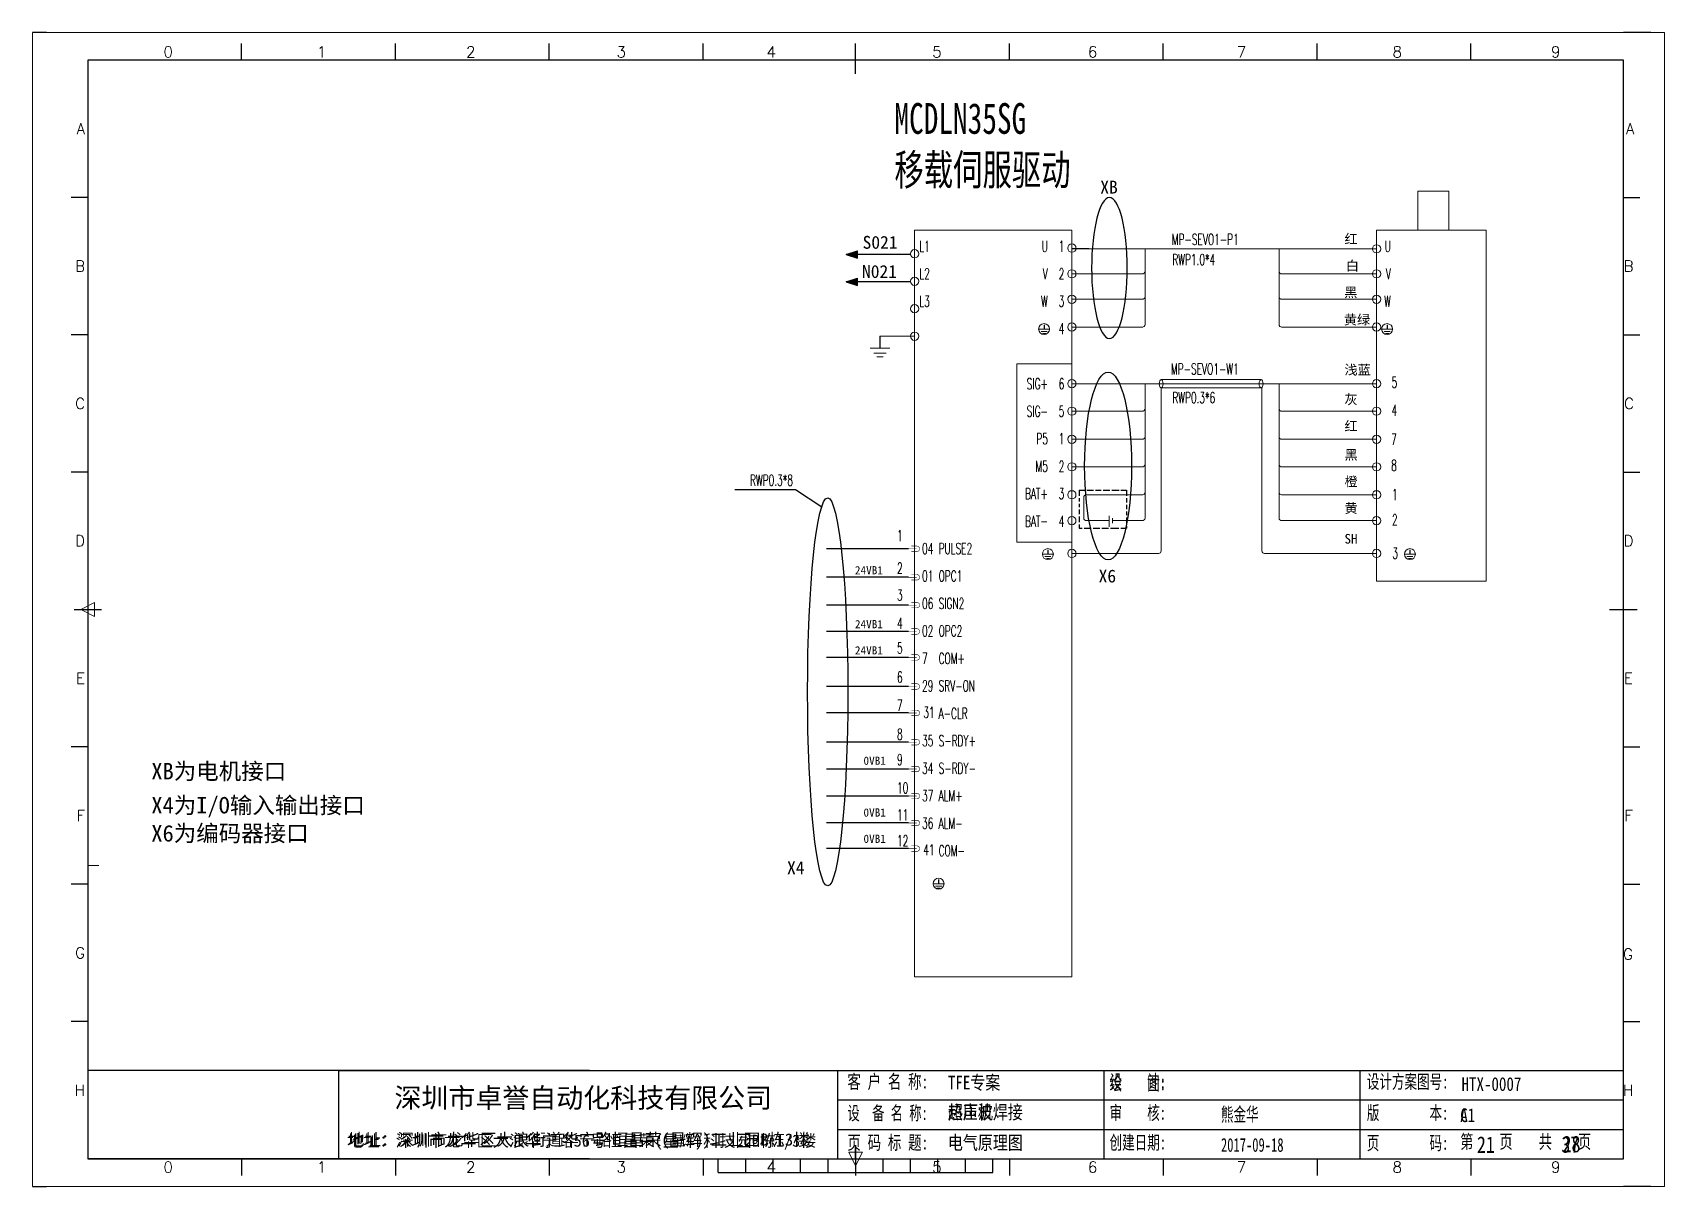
# Model space of a CAD drawing. Header units: millimetres. Extents: x -300 to 5587, y 233 to 3316.
# Drawn here: x 3085.6 to 3382.6, y 3100.1 to 3310.1 of the extents above; entities that cross this region are included whole.
import ezdxf
from ezdxf.enums import TextEntityAlignment as Align

# ---------------------------------------------------------------- set-up
doc = ezdxf.new("R2010")
doc.units = ezdxf.units.MM
doc.linetypes.add('4', pattern=[20, 12, -2, 1, -2, 1, -2])
doc.layers.add('AE_BOR', color=1, linetype='Continuous')
doc.layers.add('细实线层', color=7, linetype='Continuous')
doc.styles.get("Standard").update_dxf_attribs({"font": ''})
doc.styles.add('Standard0.67', font='', dxfattribs={"width": 0.67})
doc.styles.add('Standard_0.8', font='', dxfattribs={"width": 0.8})
doc.styles.add('WD', font='romans.shx', dxfattribs={"width": 0.8, "bigfont": 'gbcbig.shx'})
doc.styles.add('宋', font='', dxfattribs={"width": 0.7})
doc.styles.get('Standard').set_extended_font_data('SimSun')
doc.styles.get('Standard0.67').set_extended_font_data('FangSong_GB2312')
doc.styles.get('Standard_0.8').set_extended_font_data('FangSong_GB2312')
doc.styles.get('宋').set_extended_font_data('SimSun')

msp = doc.modelspace()

# ---------------------------------------------------------------- texts
at = {"color": 6, "lineweight": 0, "style": 'WD', "width": 0.6}
for s, p in [('MP-SEVO1-P1', (3305.146, 3271.502)), ('RWP1.0*4', (3300.86, 3267.833)), ('MP-SEVO1-W1', (3305.146, 3247.916)), ('SIG+', (3270.404, 3245.213)), ('6', (3273.404, 3245.213)), ('RWP0.3*6', (3300.86, 3242.69)), ('SIG-', (3270.404, 3240.213)), ('5', (3273.404, 3240.213)), ('P5', (3270.404, 3235.213)), ('1', (3273.404, 3235.213)), ('M5', (3270.404, 3230.209)), ('2', (3273.404, 3230.209)), ('RWP0.3*8', (3224, 3227.669)), ('BAT+', (3270.404, 3225.213)), ('3', (3273.404, 3225.213)), ('BAT-', (3270.404, 3220.209)), ('4', (3273.404, 3220.209))]:
    msp.add_text(s, height=2, dxfattribs=at).set_placement(p, align=Align.RIGHT)
at = {"lineweight": 0, "style": 'WD', "width": 0.6}
for s, p in [('L1', (3247.012, 3270.229)), ('L2', (3247.012, 3265.229)), ('L3', (3247.012, 3260.225)), ('1', (3242.945, 3217.576)), ('04', (3247.512, 3215.229)), ('2', (3242.945, 3211.666)), ('3', (3242.945, 3206.742)), ('06', (3247.512, 3205.229)), ('4', (3242.945, 3201.599)), ('5', (3242.945, 3197.112)), ('6', (3242.945, 3191.823)), ('7', (3242.945, 3186.68)), ('8', (3242.945, 3181.427)), ('S-RDY+', (3250.512, 3180.229)), ('9', (3242.945, 3176.812)), ('S-RDY-', (3250.512, 3175.229)), ('10', (3242.945, 3171.668)), ('ALM+', (3250.512, 3170.229)), ('11', (3242.945, 3166.744)), ('ALM-', (3250.512, 3165.225)), ('12', (3242.945, 3162.038)), ('COM-', (3250.512, 3160.225))]:
    msp.add_text(s, height=2, dxfattribs=at).set_placement(p)
for s, p in [('U', (3270.404, 3270.229)), ('1', (3273.404, 3270.236)), ('U', (3332.838, 3270.229)), ('V', (3270.404, 3265.229)), ('2', (3273.404, 3265.236)), ('V', (3332.838, 3265.229)), ('W', (3270.404, 3260.229)), ('3', (3273.404, 3260.232)), ('W', (3332.838, 3260.229)), ('4', (3273.404, 3255.229)), ('5', (3333.992, 3245.479)), ('4', (3333.992, 3240.39)), ('7', (3333.92, 3235.119)), ('8', (3333.92, 3230.369)), ('1', (3334.065, 3225.057)), ('2', (3334.065, 3220.457)), ('3', (3334.142, 3214.372))]:
    msp.add_text(s, height=2, dxfattribs=at).set_placement(p, align=Align.RIGHT)
at = {"color": 0, "lineweight": 0, "style": 'WD', "width": 0.6}
for s, p in [('PULSE2', (3250.512, 3215.229)), ('01', (3247.512, 3210.229)), ('OPC1', (3250.512, 3210.229)), ('SIGN2', (3250.512, 3205.229)), ('02', (3247.512, 3200.229)), ('OPC2', (3250.512, 3200.229)), ('7', (3247.512, 3195.229)), ('COM+', (3250.512, 3195.229)), ('29', (3247.512, 3190.229)), ('SRV-ON', (3250.512, 3190.229)), ('31', (3247.727, 3185.387)), ('A-CLR', (3250.512, 3185.225)), ('35', (3247.512, 3180.229)), ('34', (3247.512, 3175.229)), ('37', (3247.512, 3170.229)), ('36', (3247.512, 3165.225)), ('41', (3247.727, 3160.387))]:
    msp.add_text(s, height=2, dxfattribs=at).set_placement(p)
at = {"lineweight": 0, "insert": (3242.467, 3297.311), "char_height": 5.6, "width": 50.36988, "attachment_point": 1, "style": '宋'}
msp.add_mtext('MCDLN35SG\\P移载伺服驱动 ', dxfattribs=at)
for s, insert, char_height, width, attachment_point in [('XB', (3279.94, 3283.18), 2.34, 7.05178, 1), ('S021', (3236.68, 3273.132), 2.34, 5.30592, 1), ('{\\fSimSun|b0|i0|c134|p2;红}', (3324.389, 3273.454), 1.755, 4.33545, 1), ('N021', (3236.573, 3267.824), 2.34, 5.30592, 1), ('{\\fSimSun|b0|i0|c134|p2;白}', (3324.648, 3268.552), 1.755, 4.33545, 1), ('{\\fSimSun|b0|i0|c134|p2;黑}', (3324.344, 3263.748), 1.755, 4.33545, 1), ('{\\fSimSun|b0|i0|c134|p2;黄绿}', (3324.274, 3258.766), 1.755, 5.46093, 1), ('{\\fSimSun|b0|i0|c134|p2;浅蓝}', (3324.389, 3249.645), 1.755, 4.97255, 1), ('{\\fSimSun|b0|i0|c134|p2;灰}', (3324.389, 3244.26), 1.755, 4.33545, 1), ('{\\fSimSun|b0|i0|c134|p2;红}', (3324.389, 3239.392), 1.755, 4.33545, 1), ('{\\fSimSun|b0|i0|c134|p2;黑}', (3324.389, 3234.169), 1.755, 4.33545, 1), ('{\\fSimSun|b0|i0|c134|p2;橙}', (3324.389, 3229.296), 1.755, 4.33545, 1), ('{\\fSimSun|b0|i0|c134|p2;黄}', (3324.389, 3224.45), 1.755, 4.33545, 1), ('{\\fSimSun|b0|i0|c134|p2;SH}', (3324.389, 3218.881), 1.755, 4.33545, 1), ('24VB1', (3235.279, 3213.025), 1.5, 7.05178, 1), ('X6', (3279.641, 3212.393), 2.34, 7.05178, 1), ('24VB1', (3235.279, 3203.213), 1.5, 7.05178, 1), ('24VB1', (3235.279, 3198.445), 1.5, 7.05178, 1), ('0VB1', (3236.842, 3178.363), 1.5, 7.05178, 1), ('{\\fSimSun|b0|i0|c134|p2;XB为电机接口}', (3107.218, 3177.204), 3, 49.11141, 1), ('{\\fSimSun|b0|i0|c134|p2;X4为I/O输入输出接口}', (3107.218, 3171.005), 3, 49.11141, 1), ('{\\fSimSun|b0|i0|c134|p2;X6为编码器接口}', (3107.218, 3165.9), 3, 49.11141, 1), ('0VB1', (3236.842, 3168.933), 1.5, 7.05178, 1), ('0VB1', (3236.842, 3164.149), 1.5, 7.05178, 1), ('X4', (3222.927, 3159.289), 2.34, 7.05178, 1), ('{\\fSimSun|b0|i0|c134|p2;深圳市卓誉自动化科技有限公司}', (3151.469, 3114.043), 3.6, 80.67766, 7), ('{\\fSimSun|b0|i0|c134|p2;地址：深圳市龙华区大浪华宁路56号恒昌荣(星辉)科技园B栋1/3楼}', (3142.856, 3106.784), 2.16, 89.25675, 7)]:
    msp.add_mtext(s, dxfattribs=dict(insert=insert, char_height=char_height, width=width, attachment_point=attachment_point))
at = {"color": 0, "ltscale": 2, "attachment_point": 1}
for s, insert, char_height, width, style in [('{\\fSimSun|b0|i0|c134|p2;\\W0.72;客 户 名 称:}', (3233.917, 3120.448), 2.5, 16.24768, 'Standard0.67'), ('TFE专案', (3252.204, 3120.275), 2.5, 33.90777, 'Standard_0.8'), ('{\\fSimSun|b0|i0|c134|p2;设    计:}', (3281.631, 3120.448), 2.5, 12.03121, 'Standard0.67'), ('{\\fSimSun|b0|i0|c134|p2;设计方案图号:}', (3328.464, 3120.448), 2.5, 15.1644, 'Standard0.67'), ('{\\f@SimSun|b0|i0|c134|p2;HTX-0007}', (3345.702, 3120.008), 2.5, 33.90777, 'Standard_0.8'), ('{\\fSimSun|b0|i0|c134|p2;\\W0.66;设  备 名 称:}', (3233.917, 3114.72), 2.5, 15.12342, 'Standard0.67'), ('{\\fSimSun|b0|i0|c134|p2;热压机}', (3252.204, 3114.886), 2.5, 33.90777, 'Standard_0.8'), ('{\\fSimSun|b0|i0|c134|p2;审    核:}', (3281.631, 3114.775), 2.5, 12.03121, 'Standard0.67'), ('{\\fSimSun|b0|i0|c134|p2;版        本:}', (3328.464, 3114.775), 2.5, 16.84978, 'Standard0.67'), ('C1', (3345.463, 3114.334), 2.5, 5.97175, 'Standard_0.8'), ('{\\fSimSun|b0|i0|c134|p2;\\W0.72;页 码 标 题:}', (3233.917, 3109.351), 2.5, 15.12342, 'Standard0.67'), ('{\\fSimSun|b0|i0|c134|p2;电气原理图}', (3252.204, 3109.338), 2.5, 33.90777, 'Standard_0.8'), ('{\\fSimSun|b0|i0|c134|p2;创建日期:}', (3281.631, 3109.368), 2.5, 12.03121, 'Standard0.67'), ('第    页    共    页', (3345.46, 3109.534), 2.5, 33.90777, '宋'), ('{\\fSimSun|b0|i0|c134|p2;页        码:}', (3328.464, 3109.288), 2.5, 15.72579, 'Standard0.67'), ('21', (3348.499, 3109.229), 3, 3.76639, 'Standard_0.8'), ('37', (3363.867, 3109.253), 3, 3.76639, 'Standard_0.8')]:
    msp.add_mtext(s, dxfattribs=dict(at, insert=insert, char_height=char_height, width=width, style=style))

# ---------------------------------------------------------------- blocks, each defined once
blk = doc.blocks.new('gb_a2_a')
for p, q in [((584, 410), (25, 410)), ((25, 410), (25, 10)), ((584, 10), (584, 410)), ((297.93, 31.45), (386.43, 31.45)), ((386.43, 31.45), (524, 31.45)), ((524, 31.45), (584, 31.45)), ((297.93, 20.72), (386.43, 20.72)), ((386.43, 20.72), (524, 20.72)), ((524, 20.72), (584, 20.72)), ((25, 10), (584, 10))]:
    blk.add_line(p, q)
at = {"lineweight": 9, "ltscale": 0.1}
for p, q in [((25, 116.86), (29, 116.86)), ((263.82, 10), (263.82, 10)), ((263.82, 10), (263.82, 10))]:
    blk.add_line(p, q, dxfattribs=at)
at = {"color": 0, "ltscale": 2}
for p, q in [((116.3, 42.17), (584, 42.17)), ((297.93, 42.17), (297.93, 10)), ((395.06, 10), (395.06, 42.17)), ((488.22, 10), (488.22, 42.17)), ((524, 10), (584, 10))]:
    blk.add_line(p, q, dxfattribs=at)
at = {"color": 0}
blk.add_line((116.3, 42.17), (116.3, 10), dxfattribs=at)
at = {"layer": 'AE_BOR', "lineweight": 30}
for p, q in [((10, 420), (4.93, 420)), ((594, 420), (584, 420)), ((4.93, 0), (10, 0)), ((594, 0), (584, 0))]:
    blk.add_line(p, q, dxfattribs=at)
at = {"layer": 'AE_BOR', "color": 1, "lineweight": 15}
for p, q in [((4.93, 420), (598.93, 420)), ((4.93, 0), (4.93, 420)), ((598.93, 420), (598.93, 0)), ((22.5, 210), (27.5, 212.5)), ((27.5, 207.5), (22.5, 210)), ((27.5, 212.5), (27.5, 207.5)), ((304.5, 7.5), (302, 12.5)), ((302, 12.5), (307, 12.5)), ((307, 12.5), (304.5, 7.5)), ((598.93, 0), (4.93, 0))]:
    blk.add_line(p, q, dxfattribs=at)
at = {"layer": 'AE_BOR'}
for p, q in [((81, 410), (81, 416)), ((137, 410), (137, 416)), ((193, 410), (193, 416)), ((249, 410), (249, 416)), ((304.5, 410), (304.5, 416)), ((360.5, 410), (360.5, 416)), ((416.5, 410), (416.5, 416)), ((472.5, 410), (472.5, 416)), ((528.5, 410), (528.5, 416)), ((25, 360), (19, 360)), ((584, 360), (590, 360)), ((25, 310), (19, 310)), ((584, 310), (590, 310)), ((25, 260), (19, 260)), ((584, 260), (590, 260)), ((25, 160), (19, 160)), ((584, 160), (590, 160)), ((25, 110), (19, 110)), ((584, 110), (590, 110)), ((25, 60), (19, 60)), ((584, 60), (590, 60)), ((81, 10), (81, 4)), ((137, 10), (137, 4)), ((193, 10), (193, 4)), ((249, 10), (249, 4)), ((304.5, 10), (304.5, 4)), ((360.5, 10), (360.5, 4)), ((416.5, 10), (416.5, 4)), ((472.5, 10), (472.5, 4)), ((528.5, 10), (528.5, 4))]:
    blk.add_line(p, q, dxfattribs=at)
at = {"layer": 'AE_BOR', "color": 2, "lineweight": 30}
for p, q in [((304.5, 405), (304.5, 415)), ((20, 210), (30, 210)), ((579, 210), (589, 210)), ((304.5, 10), (304.5, 15)), ((304.5, 15), (304.5, 5)), ((254.5, 5), (254.5, 10)), ((264.5, 5), (264.5, 10)), ((274.5, 5), (274.5, 10)), ((284.5, 5), (284.5, 10)), ((294.5, 5), (294.5, 10)), ((304.5, 10), (304.5, 5)), ((314.5, 5), (314.5, 10)), ((324.5, 5), (324.5, 10)), ((334.5, 5), (334.5, 10)), ((344.5, 5), (344.5, 10)), ((354.5, 5), (354.5, 10)), ((254.5, 5), (354.5, 5))]:
    blk.add_line(p, q, dxfattribs=at)
at = {"attachment_point": 7}
for s, insert, char_height, width in [('{\\fSimSun|b0|i0|c134|p2;深圳市卓誉自动化科技有限公司}', (136.64, 27.82), 7.2, 161.3553), ('{\\fSimSun|b0|i0|c134|p2;地址：深圳市龙华区大浪街道华宁路恒昌荣(星辉)工业园B栋3楼}', (119.76, 13.67), 4.4, 175.4193)]:
    blk.add_mtext(s, dxfattribs=dict(at, insert=insert, char_height=char_height, width=width))
at = {"color": 0, "ltscale": 2, "attachment_point": 1}
for s, insert, char_height, width, style in [('{\\fSimSun|b0|i0|c134|p2;绘    图:}', (396.97, 40.01), 5, 24.0624, 'Standard0.67'), ('{\\fSimSun|b0|i0|c134|p2;设计方案图号:}', (490.63, 40.63), 5, 30.3288, 'Standard0.67'), ('{\\f@SimSun|b0|i0|c134|p2; }', (525.11, 39.75), 5, 67.8155, 'Standard_0.8'), ('{\\fSimSun|b0|i0|c134|p2;\\W0.66;设  备 名 称:}', (301.54, 29.18), 5, 30.2468, 'Standard0.67'), ('{\\fSimSun|b0|i0|c134|p2;超声波焊接}', (338.11, 29.51), 5, 67.8155, 'Standard_0.8'), ('{\\fSimSun|b0|i0|c134|p2;审    核:}', (396.97, 29.29), 5, 24.0624, 'Standard0.67'), ('{\\fSimSun|b0|i0|c134|p2;版        本:}', (490.63, 29.29), 5, 33.6996, 'Standard0.67'), ('{\\fSimSun|b0|i0|c134|p2;熊金华}', (437.52, 28.71), 5, 24.0624, 'Standard0.67'), ('{\\fSimSun|b0|i0|c134|p2;A1}', (524.63, 28.4), 5, 11.9435, 'Standard_0.8'), ('{\\fSimSun|b0|i0|c134|p2;\\W0.72;页 码 标 题:}', (301.54, 18.44), 5, 30.2468, 'Standard0.67'), ('{\\fSimSun|b0|i0|c134|p2;电气原理图}', (338.11, 18.41), 5, 67.8155, 'Standard_0.8'), ('{\\fSimSun|b0|i0|c134|p2;创建日期:}', (396.97, 18.47), 5, 24.0624, 'Standard0.67'), ('{\\fSimSun|b0|i0|c134|p2;页        码:}', (490.63, 18.31), 5, 31.4516, 'Standard0.67'), ('第    页    共    页', (524.62, 18.8), 5, 67.8155, '宋'), ('{\\fSimSun|b0|i0|c134|p2;28}', (561.87, 18.43), 6, 21.5851, 'Standard_0.8'), ('{\\fSimSun|b0|i0|c134|p2;2017-09-18}', (437.52, 17.59), 5, 24.0624, 'Standard0.67')]:
    blk.add_mtext(s, dxfattribs=dict(at, insert=insert, char_height=char_height, width=width, style=style))
at = {"layer": 'AE_BOR', "style": 'WD'}
for s, p in [('0', (54.27, 411)), ('1', (110.12, 411)), ('2', (164.42, 411)), ('3', (219.22, 411)), ('4', (273.82, 411)), ('5', (334.12, 411)), ('6', (390.81, 411)), ('7', (445.01, 411)), ('8', (501.67, 411)), ('9', (559.4, 411)), ('0', (54.27, 5)), ('1', (110.12, 5)), ('2', (164.42, 5)), ('3', (219.22, 5)), ('4', (273.82, 5)), ('5', (334.12, 5)), ('6', (390.81, 5)), ('7', (445.01, 5)), ('8', (501.67, 5)), ('9', (559.4, 5))]:
    blk.add_text(s, height=4, dxfattribs=at).set_placement(p, align=Align.CENTER)
for s, p in [('A', (24, 385)), ('A', (588.05, 385)), ('B', (24, 335)), ('B', (587.67, 335)), ('C', (24, 285)), ('C', (587.86, 285)), ('D', (24, 235)), ('D', (587.67, 235)), ('E', (24, 185)), ('E', (587.48, 185)), ('F', (24, 135)), ('F', (587.48, 135)), ('F', (587.48, 135)), ('G', (24, 85)), ('G', (587.48, 84.56)), ('H', (24, 35)), ('H', (587.67, 35))]:
    blk.add_text(s, height=4, dxfattribs=at).set_placement(p, align=Align.MIDDLE_RIGHT)

# ---------------------------------------------------------------- hatches: boundary and pattern name
for points in [[(3233.701, 3269.764), (3235.77, 3269.101), (3235.77, 3270.428)], [(3233.698, 3264.78), (3235.768, 3264.117), (3235.768, 3265.443)]]:
    msp.add_hatch(color=256).paths.add_polyline_path(points)

# ---------------------------------------------------------------- linework, layer by layer
for p, q in [((3233.701, 3269.764), (3235.77, 3270.428)), ((3235.77, 3269.101), (3235.77, 3270.428)), ((3277.848, 3270.78), (3274.743, 3270.78)), ((3245.403, 3269.764), (3233.701, 3269.764)), ((3233.701, 3269.764), (3235.77, 3269.101)), ((3233.698, 3264.78), (3235.768, 3265.443)), ((3245.401, 3264.78), (3233.698, 3264.78)), ((3233.698, 3264.78), (3235.768, 3264.117)), ((3235.768, 3264.117), (3235.768, 3265.443)), ((3269.719, 3256.959), (3269.719, 3256.17)), ((3332.153, 3256.959), (3332.153, 3256.17)), ((3239.837, 3254.871), (3239.837, 3252.689)), ((3245.05, 3216.172), (3230.081, 3216.172)), ((3270.404, 3215.994), (3270.404, 3215.205)), ((3336.298, 3215.994), (3336.298, 3215.205)), ((3245.05, 3210.995), (3230.081, 3210.995)), ((3245.05, 3205.931), (3230.081, 3205.931)), ((3245.05, 3201.13), (3230.081, 3201.13)), ((3245.05, 3196.409), (3230.081, 3196.409)), ((3245.05, 3191.12), (3230.081, 3191.12)), ((3245.05, 3186.303), (3230.081, 3186.303)), ((3245.05, 3180.981), (3230.081, 3180.981)), ((3245.05, 3176.1), (3230.081, 3176.1)), ((3245.05, 3171.174), (3230.081, 3171.174)), ((3245.05, 3166.274), (3230.081, 3166.274)), ((3245.05, 3161.608), (3230.081, 3161.608)), ((3250.512, 3156.01), (3250.512, 3155.221)), ((3232.113, 3115.855), (3276.365, 3115.855)), ((3276.365, 3115.855), (3345.15, 3115.855)), ((3345.15, 3115.855), (3375.148, 3115.855)), ((3232.113, 3110.494), (3276.365, 3110.494)), ((3276.365, 3110.494), (3345.15, 3110.494)), ((3345.15, 3110.494), (3375.148, 3110.494)), ((3216.415, 3105.132), (3276.365, 3105.132)), ((3276.365, 3105.132), (3345.15, 3105.132))]:
    msp.add_line(p, q)
at = {"lineweight": 0}
for p, q in [((3268.825, 3256.163), (3270.614, 3256.163)), ((3269.157, 3255.734), (3270.281, 3255.734)), ((3269.443, 3255.387), (3270.016, 3255.387)), ((3331.259, 3256.163), (3333.048, 3256.163)), ((3331.591, 3255.734), (3332.715, 3255.734)), ((3331.877, 3255.387), (3332.45, 3255.387)), ((3238.049, 3252.675), (3241.626, 3252.675)), ((3246.144, 3254.871), (3239.837, 3254.871)), ((3238.713, 3251.818), (3240.961, 3251.818)), ((3239.284, 3251.124), (3240.431, 3251.124)), ((3269.51, 3215.198), (3271.298, 3215.198)), ((3269.842, 3214.769), (3270.966, 3214.769)), ((3270.128, 3214.422), (3270.701, 3214.422)), ((3335.403, 3215.198), (3337.192, 3215.198)), ((3335.736, 3214.769), (3336.86, 3214.769)), ((3336.021, 3214.422), (3336.594, 3214.422)), ((3251.406, 3155.214), (3249.618, 3155.214)), ((3251.074, 3154.785), (3249.95, 3154.785)), ((3250.789, 3154.438), (3250.215, 3154.438))]:
    msp.add_line(p, q, dxfattribs=at)
at = {"color": 0, "ltscale": 2}
for p, q in [((3186.953, 3121.217), (3095.648, 3121.217)), ((3216.415, 3121.217), (3375.148, 3121.217)), ((3232.113, 3121.217), (3232.113, 3105.132)), ((3280.679, 3105.132), (3280.679, 3121.217)), ((3327.259, 3105.132), (3327.259, 3121.217)), ((3186.953, 3105.132), (3095.648, 3105.132)), ((3345.15, 3105.132), (3375.148, 3105.132))]:
    msp.add_line(p, q, dxfattribs=at)
at = {"color": 0}
msp.add_line((3141.301, 3121.217), (3141.301, 3105.132), dxfattribs=at)
at = {"lineweight": 9, "ltscale": 0.1}
for p, q in [((3186.953, 3121.217), (3216.415, 3121.217)), ((3186.953, 3105.132), (3216.415, 3105.132)), ((3215.057, 3105.132), (3215.057, 3105.132)), ((3215.057, 3105.132), (3215.057, 3105.132))]:
    msp.add_line(p, q, dxfattribs=at)
at = {"lineweight": 0}
for points in [[(3246.144, 3274.161), (3274.772, 3274.161), (3274.772, 3138.248), (3246.144, 3138.248)], [(3274.772, 3249.863), (3264.772, 3249.863), (3264.772, 3217.363), (3274.772, 3217.363)]]:
    msp.add_lwpolyline(points, close=True, dxfattribs=at)
at = {"lineweight": 0, "const_width": 0.1, "flags": 128}
for points in [[(3245.55, 3216.672), (3246.55, 3216.672, -1), (3246.55, 3215.672), (3245.55, 3215.672)], [(3245.55, 3211.495), (3246.55, 3211.495, -1), (3246.55, 3210.495), (3245.55, 3210.495)], [(3245.55, 3206.431), (3246.55, 3206.431, -1), (3246.55, 3205.431), (3245.55, 3205.431)], [(3245.55, 3201.63), (3246.55, 3201.63, -1), (3246.55, 3200.63), (3245.55, 3200.63)], [(3245.55, 3196.909), (3246.55, 3196.909, -1), (3246.55, 3195.909), (3245.55, 3195.909)], [(3245.55, 3191.62), (3246.55, 3191.62, -1), (3246.55, 3190.62), (3245.55, 3190.62)], [(3245.55, 3186.803), (3246.55, 3186.803, -1), (3246.55, 3185.803), (3245.55, 3185.803)], [(3245.55, 3181.481), (3246.55, 3181.481, -1), (3246.55, 3180.481), (3245.55, 3180.481)], [(3245.55, 3176.6), (3246.55, 3176.6, -1), (3246.55, 3175.6), (3245.55, 3175.6)], [(3245.55, 3171.674), (3246.55, 3171.674, -1), (3246.55, 3170.674), (3245.55, 3170.674)], [(3245.55, 3166.774), (3246.55, 3166.774, -1), (3246.55, 3165.774), (3245.55, 3165.774)], [(3245.55, 3162.108), (3246.55, 3162.108, -1), (3246.55, 3161.108), (3245.55, 3161.108)]]:
    msp.add_lwpolyline(points, format="xyb", dxfattribs=at)
for points in [[(3246.55, 3216.172), (3245.05, 3216.172)], [(3246.55, 3210.995), (3245.05, 3210.995)], [(3246.55, 3205.931), (3245.05, 3205.931)], [(3246.55, 3201.13), (3245.05, 3201.13)], [(3246.55, 3196.409), (3245.05, 3196.409)], [(3246.55, 3191.12), (3245.05, 3191.12)], [(3246.55, 3186.303), (3245.05, 3186.303)], [(3246.55, 3180.981), (3245.05, 3180.981)], [(3246.55, 3176.1), (3245.05, 3176.1)], [(3246.55, 3171.174), (3245.05, 3171.174)], [(3246.55, 3166.274), (3245.05, 3166.274)], [(3246.55, 3161.608), (3245.05, 3161.608)]]:
    msp.add_lwpolyline(points, dxfattribs=at)
at = {"lineweight": 0}
for centre, radius in [((3246.144, 3269.879), 0.75), ((3274.772, 3270.914), 0.75), ((3330.232, 3270.78), 0.75), ((3246.144, 3264.879), 0.75), ((3274.772, 3266.23), 0.75), ((3330.232, 3266.23), 0.75), ((3274.772, 3261.601), 0.75), ((3330.232, 3261.601), 0.75), ((3246.144, 3259.875), 0.75), ((3246.144, 3254.871), 0.75), ((3269.719, 3256.17), 1), ((3274.772, 3256.539), 0.75), ((3330.232, 3256.539), 0.75), ((3332.153, 3256.17), 1), ((3274.772, 3246.232), 0.75), ((3330.232, 3246.232), 0.75), ((3274.772, 3241.226), 0.75), ((3330.232, 3241.226), 0.75), ((3274.772, 3236.121), 0.75), ((3330.232, 3236.121), 0.75), ((3274.772, 3231.105), 0.75), ((3330.232, 3231.105), 0.75), ((3274.772, 3226.011), 0.75), ((3330.232, 3226.011), 0.75), ((3274.772, 3221.303), 0.75), ((3330.232, 3221.303), 0.75), ((3270.404, 3215.205), 1), ((3274.772, 3215.336), 0.75), ((3330.232, 3215.336), 0.75), ((3336.298, 3215.205), 1), ((3250.512, 3155.221), 1)]:
    msp.add_circle(centre, radius, dxfattribs=at)
at = {"layer": '细实线层', "lineweight": 13}
for p, q in [((3337.752, 3274.161), (3337.752, 3281.254)), ((3337.752, 3281.254), (3343.386, 3281.254)), ((3343.386, 3281.254), (3343.386, 3274.161)), ((3330.232, 3274.161), (3350.184, 3274.161)), ((3330.232, 3274.161), (3330.232, 3210.295)), ((3350.184, 3274.161), (3350.184, 3210.295)), ((3274.743, 3270.78), (3330.232, 3270.78)), ((3288.092, 3270.78), (3288.092, 3257.007)), ((3312.478, 3270.78), (3312.478, 3257.008)), ((3274.772, 3266.23), (3287.658, 3266.23)), ((3312.91, 3266.23), (3330.232, 3266.23)), ((3274.772, 3261.601), (3287.658, 3261.601)), ((3312.947, 3261.601), (3330.232, 3261.601)), ((3274.772, 3256.539), (3287.658, 3256.539)), ((3312.921, 3256.539), (3330.232, 3256.539)), ((3274.772, 3246.232), (3330.232, 3246.232)), ((3288.092, 3246.232), (3288.092, 3221.771)), ((3291.031, 3246.999), (3309.214, 3246.999)), ((3312.478, 3246.234), (3312.478, 3221.757)), ((3291.03, 3245.465), (3309.213, 3245.465)), ((3291.03, 3245.465), (3291.03, 3215.805)), ((3309.361, 3245.465), (3309.361, 3215.791)), ((3274.772, 3241.226), (3287.658, 3241.226)), ((3312.912, 3241.226), (3330.232, 3241.226)), ((3274.772, 3236.121), (3287.658, 3236.121)), ((3312.912, 3236.121), (3330.232, 3236.121)), ((3274.772, 3231.105), (3287.658, 3231.105)), ((3312.912, 3231.105), (3330.232, 3231.105)), ((3276.934, 3225.542), (3276.934, 3221.757)), ((3277.368, 3226.011), (3287.658, 3226.011)), ((3312.912, 3226.011), (3330.232, 3226.011)), ((3277.368, 3221.303), (3281.562, 3221.303)), ((3281.562, 3222.165), (3281.562, 3220.193)), ((3282.189, 3221.748), (3282.189, 3220.843)), ((3282.189, 3221.303), (3287.658, 3221.303)), ((3312.912, 3221.303), (3330.232, 3221.303)), ((3274.772, 3215.336), (3290.577, 3215.336)), ((3309.824, 3215.336), (3330.232, 3215.336)), ((3350.184, 3210.295), (3330.232, 3210.295))]:
    msp.add_line(p, q, dxfattribs=at)
at = {"layer": '细实线层', "linetype": 'ByBlock', "lineweight": -3}
for p, q in [((3213.404, 3226.982), (3224.489, 3226.982)), ((3224.489, 3226.982), (3229.232, 3223.82))]:
    msp.add_line(p, q, dxfattribs=at)
at = {"layer": '细实线层', "linetype": '4', "lineweight": -3}
for p, q in [((3276.099, 3226.84), (3277.129, 3226.84)), ((3276.099, 3226.84), (3276.099, 3225.809)), ((3277.468, 3226.84), (3278.728, 3226.84)), ((3279.091, 3226.84), (3280.108, 3226.84)), ((3280.448, 3226.84), (3281.707, 3226.84)), ((3282.07, 3226.84), (3283.354, 3226.84)), ((3283.693, 3226.84), (3284.722, 3226.84)), ((3284.722, 3226.84), (3284.722, 3225.809)), ((3276.099, 3225.387), (3276.099, 3224.772)), ((3276.099, 3224.35), (3276.099, 3223.752)), ((3276.099, 3223.331), (3276.099, 3222.503)), ((3284.722, 3225.387), (3284.722, 3224.607)), ((3284.722, 3224.185), (3284.722, 3223.39)), ((3284.722, 3222.969), (3284.722, 3222.305)), ((3276.099, 3222.082), (3276.099, 3221.007)), ((3276.099, 3220.586), (3276.099, 3219.937)), ((3276.099, 3219.937), (3276.669, 3219.937)), ((3277.008, 3219.937), (3278.268, 3219.937)), ((3278.631, 3219.937), (3279.866, 3219.937)), ((3280.205, 3219.937), (3281.465, 3219.937)), ((3281.828, 3219.937), (3283.33, 3219.937)), ((3283.669, 3219.937), (3284.722, 3219.937)), ((3284.722, 3221.884), (3284.722, 3220.694)), ((3284.722, 3220.273), (3284.722, 3219.937))]:
    msp.add_line(p, q, dxfattribs=at)
at = {"layer": '细实线层', "lineweight": 13}
for centre, start, end in [((3287.621, 3266.699), 265.54498, 0.17311), ((3312.946, 3266.699), 179.82689, 274.45502), ((3287.621, 3262.07), 265.54498, 0.17311), ((3312.949, 3262.072), 179.82689, 274.45502), ((3287.621, 3257.009), 265.54498, 0.17311), ((3312.949, 3257.009), 179.82689, 274.45502), ((3287.621, 3241.695), 265.54498, 0.17311), ((3312.949, 3241.695), 179.82689, 274.45502), ((3287.621, 3236.591), 265.54498, 0.17311), ((3312.949, 3236.591), 179.82689, 274.45502), ((3287.621, 3231.574), 265.54498, 0.17311), ((3312.949, 3231.574), 179.82689, 274.45502), ((3277.404, 3225.542), 85.54498, 180.17311), ((3287.621, 3226.48), 265.54498, 0.17311), ((3312.949, 3226.48), 179.82689, 274.45502), ((3277.404, 3221.773), 179.82689, 274.45502), ((3287.621, 3221.773), 265.54498, 0.17311), ((3312.949, 3221.773), 179.82689, 274.45502), ((3290.559, 3215.806), 265.54498, 0.17311), ((3309.831, 3215.807), 179.82689, 274.45502)]:
    msp.add_arc(centre, 0.471, start, end, dxfattribs=at)
at = {"layer": '细实线层', "linetype": 'ByBlock', "lineweight": -3, "extrusion": (0, 0, -1)}
msp.add_ellipse((3281.613, 3267.289), major_axis=(0, 12.82), ratio=0.2531195, dxfattribs=at)
at = {"layer": '细实线层', "linetype": 'ByBlock', "lineweight": -3}
msp.add_ellipse((3281.374, 3231.246), major_axis=(0, 17.102), ratio=0.2500897, start_param=-1.5707963, end_param=4.712389, dxfattribs=at)
at = {"layer": '细实线层', "lineweight": 13}
for centre in [(3291.03, 3246.232), (3309.213, 3246.232)]:
    msp.add_ellipse(centre, major_axis=(0, -0.767), ratio=0.4613253, dxfattribs=at)
at = {"layer": '细实线层', "linetype": 'ByBlock', "lineweight": -3}
msp.add_ellipse((3230.326, 3190.121), major_axis=(0, 35.312), ratio=0.1036499, dxfattribs=at)

# ---------------------------------------------------------------- block references
at = {"xscale": 0.5, "yscale": 0.5, "zscale": 0.5}
msp.add_blockref('gb_a2_a', (3083.148, 3100.132), dxfattribs=at)

msp.set_redraw_order([(e.dxf.handle, doc.entitydb.next_handle()) for e in msp.query("TEXT MTEXT ATTDEF DIMENSION ARC_DIMENSION")])  # texts and dimensions are drawn at this point

doc.saveas('drawing.dxf')
